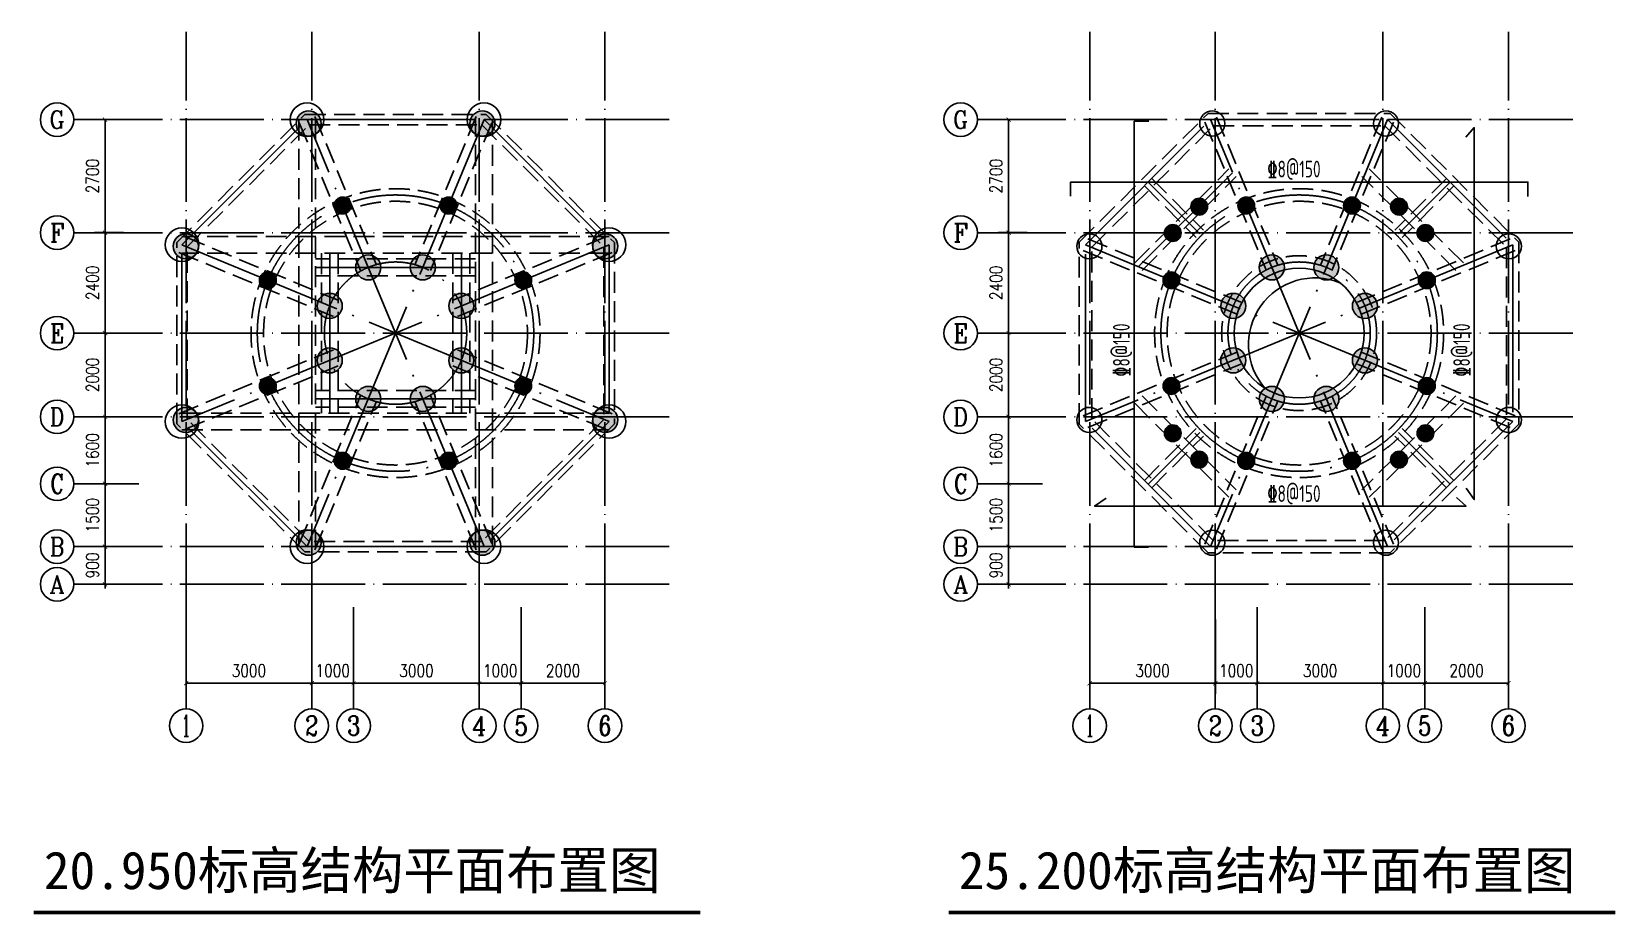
# Model space of a CAD drawing. Header units: millimetres. Extents: x 2998490 to 15040601, y 444546 to 7822218.
# Drawn here: x 14112691 to 14150551, y 7373288 to 7394373 of the extents above; entities that cross this region are included whole.
import ezdxf
from ezdxf.enums import TextEntityAlignment as Align

# ---------------------------------------------------------------- set-up
doc = ezdxf.new("R2010")
doc.units = ezdxf.units.MM
doc.header["$LTSCALE"] = 2000
doc.linetypes.add('DASH', pattern=[0.35, 0.25, -0.1])
doc.linetypes.add('DOTE', pattern=[2.42, 2, -0.2, 0.02, -0.2])
for name, color, linetype in [('3-AXIS_TEXT', 7, 'Continuous'), ('3-ban', 84, 'Continuous'), ('3-ban-rein', 1, 'Continuous'), ('3-column-DOWN', 232, 'Continuous'), ('3-COLUMN-UP', 2, 'Continuous'), ('3-HATCH', 8, 'Continuous'), ('3-liang-s-1', 44, 'Continuous'), ('3-liang-xu', 120, 'DASH'), ('3-装饰线脚', 7, 'Continuous'), ('AXIS', 3, 'Continuous'), ('AXIS_TEXT', 7, 'Continuous'), ('DOTE', 9, 'DOTE')]:
    doc.layers.add(name, color=color, linetype=linetype)
doc.styles.add('_TCH_AXIS', font='COMPLEX', dxfattribs={"bigfont": 'GBCBIG'})
doc.styles.add('COMPLEX', font='COMPLEX')
doc.styles.add('DIM_FONT', font='SIMPLEX', dxfattribs={"width": 0.8, "bigfont": 'HZTXT'})
doc.styles.add('TSSD_Rein', font='Tssdeng.shx', dxfattribs={"width": 0.7, "bigfont": 'hztxt.shx'})
doc.styles.add('宋体', font='NSimSun-18030.ttf')
doc.dimstyles.new('DIMN100', dxfattribs={"dimtxt": 300, "dimasz": 100, "dimexe": 250, "dimexo": 300, "dimgap": 150, "dimtad": 1, "dimdec": 0, "dimzin": 0, "dimdsep": 46, "dimtxsty": 'DIM_FONT', "dimblk": 'ARCHTICK', "dimcen": 0.09, "dimclrt": 7, "dimazin": 2, "dimtfac": 1, "dimtdec": 0, "dimtix": 1, "dimtmove": 2, "dimatfit": 3, "dimldrblk": 'ARCHTICK', "dimfxl": 0, "dimtolj": 1, "dimtzin": 0, "dimarcsym": 0})

msp = doc.modelspace()

# ---------------------------------------------------------------- texts
at = {"layer": '3-ban', "style": 'TSSD_Rein', "width": 0.7}
for rotation, p in [(359.99419, (14142197.6, 7390891.6, -5065)), (89.99419, (14138908.8, 7386132.8, -5065)), (89.99419, (14147033.4, 7386132.8, -5065)), (359.99419, (14142197.6, 7383138.5, -5065))]:
    msp.add_text('%%1328@150', height=400, rotation=rotation, dxfattribs=at).set_placement(p)
at = {"layer": '3-ban', "style": '宋体'}
for s, p in [('20.950标高结构平面布置图', (14112982.7, 7373889.2)), ('25.200标高结构平面布置图', (14134828.7, 7373889.2))]:
    msp.add_text(s, height=900, dxfattribs=at).set_placement(p)

# ---------------------------------------------------------------- blocks, each defined once
blk = doc.blocks.new('_ArchTick')
at = {"color": 0, "linetype": 'ByBlock', "const_width": 0.15}
blk.add_lwpolyline([(-0.5, -0.5), (0.5, 0.5)], dxfattribs=at)
blk = doc.blocks.new('*D740')
at = {"layer": 'AXIS', "color": 0, "lineweight": -2}
for p, q in [((14114884, 7382072), (14114192, 7382072)), ((14114442, 7382072), (14114442, 7382172)), ((14114442, 7381172), (14114442, 7382072)), ((14114884, 7381172), (14114192, 7381172)), ((14114442, 7381172), (14114442, 7381072))]:
    blk.add_line(p, q, dxfattribs=at)
at = {"layer": 'Defpoints', "color": 0}
for p in [(14114442, 7382072), (14115184, 7382072), (14115184, 7381172)]:
    blk.add_point(p, dxfattribs=at)
at = {"layer": 'AXIS', "color": 0, "lineweight": -2, "xscale": 100, "yscale": 100, "zscale": 100}
for p, rotation in [((14114442, 7382072), 270), ((14114442, 7381172), 90)]:
    blk.add_blockref('_ArchTick', p, dxfattribs=dict(at, rotation=rotation))
at = {"layer": 'AXIS', "color": 7, "insert": (14114142, 7381622), "char_height": 300, "attachment_point": 5, "rotation": 90, "style": 'DIM_FONT'}
blk.add_mtext('\\A1;900', dxfattribs=at)
blk = doc.blocks.new('*D741')
at = {"layer": 'AXIS', "color": 0, "lineweight": -2}
for p, q in [((14114884, 7383572), (14114192, 7383572)), ((14114442, 7382072), (14114442, 7383572)), ((14114884, 7382072), (14114192, 7382072))]:
    blk.add_line(p, q, dxfattribs=at)
at = {"layer": 'Defpoints', "color": 0}
for p in [(14114442, 7383572), (14115184, 7383572), (14115184, 7382072)]:
    blk.add_point(p, dxfattribs=at)
at = {"layer": 'AXIS', "color": 0, "lineweight": -2, "xscale": 100, "yscale": 100, "zscale": 100}
for p, rotation in [((14114442, 7383572), 90), ((14114442, 7382072), 270)]:
    blk.add_blockref('_ArchTick', p, dxfattribs=dict(at, rotation=rotation))
at = {"layer": 'AXIS', "color": 7, "insert": (14114142, 7382822), "char_height": 300, "attachment_point": 5, "rotation": 90, "style": 'DIM_FONT'}
blk.add_mtext('\\A1;1500', dxfattribs=at)
blk = doc.blocks.new('*D742')
at = {"layer": 'AXIS', "color": 0, "lineweight": -2}
for p, q in [((14114884, 7385172), (14114192, 7385172)), ((14114442, 7383572), (14114442, 7385172)), ((14114884, 7383572), (14114192, 7383572))]:
    blk.add_line(p, q, dxfattribs=at)
at = {"layer": 'Defpoints', "color": 0}
for p in [(14114442, 7385172), (14115184, 7385172), (14115184, 7383572)]:
    blk.add_point(p, dxfattribs=at)
at = {"layer": 'AXIS', "color": 0, "lineweight": -2, "xscale": 100, "yscale": 100, "zscale": 100}
for p, rotation in [((14114442, 7385172), 90), ((14114442, 7383572), 270)]:
    blk.add_blockref('_ArchTick', p, dxfattribs=dict(at, rotation=rotation))
at = {"layer": 'AXIS', "color": 7, "insert": (14114142, 7384372), "char_height": 300, "attachment_point": 5, "rotation": 90, "style": 'DIM_FONT'}
blk.add_mtext('\\A1;1600', dxfattribs=at)
blk = doc.blocks.new('*D743')
at = {"layer": 'AXIS', "color": 0, "lineweight": -2}
for p, q in [((14114884, 7387172), (14114192, 7387172)), ((14114442, 7385172), (14114442, 7387172)), ((14114884, 7385172), (14114192, 7385172))]:
    blk.add_line(p, q, dxfattribs=at)
at = {"layer": 'Defpoints', "color": 0}
for p in [(14114442, 7387172), (14115184, 7387172), (14115184, 7385172)]:
    blk.add_point(p, dxfattribs=at)
at = {"layer": 'AXIS', "color": 0, "lineweight": -2, "xscale": 100, "yscale": 100, "zscale": 100}
for p, rotation in [((14114442, 7387172), 90), ((14114442, 7385172), 270)]:
    blk.add_blockref('_ArchTick', p, dxfattribs=dict(at, rotation=rotation))
at = {"layer": 'AXIS', "color": 7, "insert": (14114142, 7386172), "char_height": 300, "attachment_point": 5, "rotation": 90, "style": 'DIM_FONT'}
blk.add_mtext('\\A1;2000', dxfattribs=at)
blk = doc.blocks.new('*D744')
at = {"layer": 'AXIS', "color": 0, "lineweight": -2}
for p, q in [((14114884, 7389572), (14114192, 7389572)), ((14114442, 7387172), (14114442, 7389572)), ((14114884, 7387172), (14114192, 7387172))]:
    blk.add_line(p, q, dxfattribs=at)
at = {"layer": 'Defpoints', "color": 0}
for p in [(14114442, 7389572), (14115184, 7389572), (14115184, 7387172)]:
    blk.add_point(p, dxfattribs=at)
at = {"layer": 'AXIS', "color": 0, "lineweight": -2, "xscale": 100, "yscale": 100, "zscale": 100}
for p, rotation in [((14114442, 7389572), 90), ((14114442, 7387172), 270)]:
    blk.add_blockref('_ArchTick', p, dxfattribs=dict(at, rotation=rotation))
at = {"layer": 'AXIS', "color": 7, "insert": (14114142, 7388372), "char_height": 300, "attachment_point": 5, "rotation": 90, "style": 'DIM_FONT'}
blk.add_mtext('\\A1;2400', dxfattribs=at)
blk = doc.blocks.new('*D745')
at = {"layer": 'AXIS', "color": 0, "lineweight": -2}
for p, q in [((14114884, 7392272), (14114192, 7392272)), ((14114442, 7389572), (14114442, 7392272)), ((14114884, 7389572), (14114192, 7389572))]:
    blk.add_line(p, q, dxfattribs=at)
at = {"layer": 'Defpoints', "color": 0}
for p in [(14114442, 7392272), (14115184, 7392272), (14115184, 7389572)]:
    blk.add_point(p, dxfattribs=at)
at = {"layer": 'AXIS', "color": 0, "lineweight": -2, "xscale": 100, "yscale": 100, "zscale": 100}
for p, rotation in [((14114442, 7392272), 90), ((14114442, 7389572), 270)]:
    blk.add_blockref('_ArchTick', p, dxfattribs=dict(at, rotation=rotation))
at = {"layer": 'AXIS', "color": 7, "insert": (14114142, 7390922), "char_height": 300, "attachment_point": 5, "rotation": 90, "style": 'DIM_FONT'}
blk.add_mtext('\\A1;2700', dxfattribs=at)
blk = doc.blocks.new('*D746')
at = {"layer": 'AXIS', "color": 0, "lineweight": -2}
for p, q in [((14116378, 7380327), (14116378, 7378558)), ((14119378, 7380327), (14119378, 7378558)), ((14116378, 7378808), (14119378, 7378808))]:
    blk.add_line(p, q, dxfattribs=at)
at = {"layer": 'Defpoints', "color": 0}
for p in [(14116378, 7380627), (14119378, 7380627), (14119378, 7378808)]:
    blk.add_point(p, dxfattribs=at)
at = {"layer": 'AXIS', "color": 0, "lineweight": -2, "xscale": 100, "yscale": 100, "zscale": 100, "rotation": 180}
blk.add_blockref('_ArchTick', (14116378, 7378808), dxfattribs=at)
at = {"layer": 'AXIS', "color": 0, "lineweight": -2, "xscale": 100, "yscale": 100, "zscale": 100}
blk.add_blockref('_ArchTick', (14119378, 7378808), dxfattribs=at)
at = {"layer": 'AXIS', "color": 7, "insert": (14117878, 7379108), "char_height": 300, "attachment_point": 5, "style": 'DIM_FONT'}
blk.add_mtext('\\A1;3000', dxfattribs=at)
blk = doc.blocks.new('*D747')
at = {"layer": 'AXIS', "color": 0, "lineweight": -2}
for p, q in [((14119378, 7380327), (14119378, 7378558)), ((14120378, 7380327), (14120378, 7378558)), ((14119378, 7378808), (14119278, 7378808)), ((14119378, 7378808), (14120378, 7378808)), ((14120378, 7378808), (14120478, 7378808))]:
    blk.add_line(p, q, dxfattribs=at)
at = {"layer": 'Defpoints', "color": 0}
for p in [(14119378, 7380627), (14120378, 7380627), (14120378, 7378808)]:
    blk.add_point(p, dxfattribs=at)
at = {"layer": 'AXIS', "color": 0, "lineweight": -2, "xscale": 100, "yscale": 100, "zscale": 100}
blk.add_blockref('_ArchTick', (14119378, 7378808), dxfattribs=at)
at = {"layer": 'AXIS', "color": 0, "lineweight": -2, "xscale": 100, "yscale": 100, "zscale": 100, "rotation": 180}
blk.add_blockref('_ArchTick', (14120378, 7378808), dxfattribs=at)
at = {"layer": 'AXIS', "color": 7, "insert": (14119878, 7379108), "char_height": 300, "attachment_point": 5, "style": 'DIM_FONT'}
blk.add_mtext('\\A1;1000', dxfattribs=at)
blk = doc.blocks.new('*D748')
at = {"layer": 'AXIS', "color": 0, "lineweight": -2}
for p, q in [((14120378, 7380327), (14120378, 7378558)), ((14123378, 7380327), (14123378, 7378558)), ((14120378, 7378808), (14123378, 7378808))]:
    blk.add_line(p, q, dxfattribs=at)
at = {"layer": 'Defpoints', "color": 0}
for p in [(14120378, 7380627), (14123378, 7380627), (14123378, 7378808)]:
    blk.add_point(p, dxfattribs=at)
at = {"layer": 'AXIS', "color": 0, "lineweight": -2, "xscale": 100, "yscale": 100, "zscale": 100, "rotation": 180}
blk.add_blockref('_ArchTick', (14120378, 7378808), dxfattribs=at)
at = {"layer": 'AXIS', "color": 0, "lineweight": -2, "xscale": 100, "yscale": 100, "zscale": 100}
blk.add_blockref('_ArchTick', (14123378, 7378808), dxfattribs=at)
at = {"layer": 'AXIS', "color": 7, "insert": (14121878, 7379108), "char_height": 300, "attachment_point": 5, "style": 'DIM_FONT'}
blk.add_mtext('\\A1;3000', dxfattribs=at)
blk = doc.blocks.new('*D749')
at = {"layer": 'AXIS', "color": 0, "lineweight": -2}
for p, q in [((14123378, 7380327), (14123378, 7378558)), ((14124378, 7380327), (14124378, 7378558)), ((14123378, 7378808), (14123278, 7378808)), ((14123378, 7378808), (14124378, 7378808)), ((14124378, 7378808), (14124478, 7378808))]:
    blk.add_line(p, q, dxfattribs=at)
at = {"layer": 'Defpoints', "color": 0}
for p in [(14123378, 7380627), (14124378, 7380627), (14124378, 7378808)]:
    blk.add_point(p, dxfattribs=at)
at = {"layer": 'AXIS', "color": 0, "lineweight": -2, "xscale": 100, "yscale": 100, "zscale": 100}
blk.add_blockref('_ArchTick', (14123378, 7378808), dxfattribs=at)
at = {"layer": 'AXIS', "color": 0, "lineweight": -2, "xscale": 100, "yscale": 100, "zscale": 100, "rotation": 180}
blk.add_blockref('_ArchTick', (14124378, 7378808), dxfattribs=at)
at = {"layer": 'AXIS', "color": 7, "insert": (14123878, 7379108), "char_height": 300, "attachment_point": 5, "style": 'DIM_FONT'}
blk.add_mtext('\\A1;1000', dxfattribs=at)
blk = doc.blocks.new('*D750')
at = {"layer": 'AXIS', "color": 0, "lineweight": -2}
for p, q in [((14124378, 7380327), (14124378, 7378558)), ((14126378, 7380327), (14126378, 7378558)), ((14124378, 7378808), (14126378, 7378808))]:
    blk.add_line(p, q, dxfattribs=at)
at = {"layer": 'Defpoints', "color": 0}
for p in [(14124378, 7380627), (14126378, 7380627), (14126378, 7378808)]:
    blk.add_point(p, dxfattribs=at)
at = {"layer": 'AXIS', "color": 0, "lineweight": -2, "xscale": 100, "yscale": 100, "zscale": 100, "rotation": 180}
blk.add_blockref('_ArchTick', (14124378, 7378808), dxfattribs=at)
at = {"layer": 'AXIS', "color": 0, "lineweight": -2, "xscale": 100, "yscale": 100, "zscale": 100}
blk.add_blockref('_ArchTick', (14126378, 7378808), dxfattribs=at)
at = {"layer": 'AXIS', "color": 7, "insert": (14125378, 7379108), "char_height": 300, "attachment_point": 5, "style": 'DIM_FONT'}
blk.add_mtext('\\A1;2000', dxfattribs=at)
blk = doc.blocks.new('_AXISO')
blk.add_circle((0, 0), 0.5)
at = {"layer": '3-AXIS_TEXT', "style": 'COMPLEX', "width": 1.041667}
blk.add_attdef('A', text='', height=0.56, dxfattribs=at).set_placement((-0.25, -0.28), (0.25, -0.28), align=Align.FIT)
blk = doc.blocks.new('*D751')
at = {"layer": 'AXIS', "color": 0, "lineweight": -2}
for p, q in [((14136459, 7382072), (14135767, 7382072)), ((14136017, 7382072), (14136017, 7382172)), ((14136017, 7381172), (14136017, 7382072)), ((14136459, 7381172), (14135767, 7381172)), ((14136017, 7381172), (14136017, 7381072))]:
    blk.add_line(p, q, dxfattribs=at)
at = {"layer": 'Defpoints', "color": 0}
for p in [(14136017, 7382072), (14136759, 7382072), (14136759, 7381172)]:
    blk.add_point(p, dxfattribs=at)
at = {"layer": 'AXIS', "color": 0, "lineweight": -2, "xscale": 100, "yscale": 100, "zscale": 100}
for p, rotation in [((14136017, 7382072), 270), ((14136017, 7381172), 90)]:
    blk.add_blockref('_ArchTick', p, dxfattribs=dict(at, rotation=rotation))
at = {"layer": 'AXIS', "color": 7, "insert": (14135717, 7381622), "char_height": 300, "attachment_point": 5, "rotation": 90, "style": 'DIM_FONT'}
blk.add_mtext('\\A1;900', dxfattribs=at)
blk = doc.blocks.new('*D752')
at = {"layer": 'AXIS', "color": 0, "lineweight": -2}
for p, q in [((14136459, 7383572), (14135767, 7383572)), ((14136017, 7382072), (14136017, 7383572)), ((14136459, 7382072), (14135767, 7382072))]:
    blk.add_line(p, q, dxfattribs=at)
at = {"layer": 'Defpoints', "color": 0}
for p in [(14136017, 7383572), (14136759, 7383572), (14136759, 7382072)]:
    blk.add_point(p, dxfattribs=at)
at = {"layer": 'AXIS', "color": 0, "lineweight": -2, "xscale": 100, "yscale": 100, "zscale": 100}
for p, rotation in [((14136017, 7383572), 90), ((14136017, 7382072), 270)]:
    blk.add_blockref('_ArchTick', p, dxfattribs=dict(at, rotation=rotation))
at = {"layer": 'AXIS', "color": 7, "insert": (14135717, 7382822), "char_height": 300, "attachment_point": 5, "rotation": 90, "style": 'DIM_FONT'}
blk.add_mtext('\\A1;1500', dxfattribs=at)
blk = doc.blocks.new('*D753')
at = {"layer": 'AXIS', "color": 0, "lineweight": -2}
for p, q in [((14136459, 7385172), (14135767, 7385172)), ((14136017, 7383572), (14136017, 7385172)), ((14136459, 7383572), (14135767, 7383572))]:
    blk.add_line(p, q, dxfattribs=at)
at = {"layer": 'Defpoints', "color": 0}
for p in [(14136017, 7385172), (14136759, 7385172), (14136759, 7383572)]:
    blk.add_point(p, dxfattribs=at)
at = {"layer": 'AXIS', "color": 0, "lineweight": -2, "xscale": 100, "yscale": 100, "zscale": 100}
for p, rotation in [((14136017, 7385172), 90), ((14136017, 7383572), 270)]:
    blk.add_blockref('_ArchTick', p, dxfattribs=dict(at, rotation=rotation))
at = {"layer": 'AXIS', "color": 7, "insert": (14135717, 7384372), "char_height": 300, "attachment_point": 5, "rotation": 90, "style": 'DIM_FONT'}
blk.add_mtext('\\A1;1600', dxfattribs=at)
blk = doc.blocks.new('*D754')
at = {"layer": 'AXIS', "color": 0, "lineweight": -2}
for p, q in [((14136459, 7387172), (14135767, 7387172)), ((14136017, 7385172), (14136017, 7387172)), ((14136459, 7385172), (14135767, 7385172))]:
    blk.add_line(p, q, dxfattribs=at)
at = {"layer": 'Defpoints', "color": 0}
for p in [(14136017, 7387172), (14136759, 7387172), (14136759, 7385172)]:
    blk.add_point(p, dxfattribs=at)
at = {"layer": 'AXIS', "color": 0, "lineweight": -2, "xscale": 100, "yscale": 100, "zscale": 100}
for p, rotation in [((14136017, 7387172), 90), ((14136017, 7385172), 270)]:
    blk.add_blockref('_ArchTick', p, dxfattribs=dict(at, rotation=rotation))
at = {"layer": 'AXIS', "color": 7, "insert": (14135717, 7386172), "char_height": 300, "attachment_point": 5, "rotation": 90, "style": 'DIM_FONT'}
blk.add_mtext('\\A1;2000', dxfattribs=at)
blk = doc.blocks.new('*D755')
at = {"layer": 'AXIS', "color": 0, "lineweight": -2}
for p, q in [((14136459, 7389572), (14135767, 7389572)), ((14136017, 7387172), (14136017, 7389572)), ((14136459, 7387172), (14135767, 7387172))]:
    blk.add_line(p, q, dxfattribs=at)
at = {"layer": 'Defpoints', "color": 0}
for p in [(14136017, 7389572), (14136759, 7389572), (14136759, 7387172)]:
    blk.add_point(p, dxfattribs=at)
at = {"layer": 'AXIS', "color": 0, "lineweight": -2, "xscale": 100, "yscale": 100, "zscale": 100}
for p, rotation in [((14136017, 7389572), 90), ((14136017, 7387172), 270)]:
    blk.add_blockref('_ArchTick', p, dxfattribs=dict(at, rotation=rotation))
at = {"layer": 'AXIS', "color": 7, "insert": (14135717, 7388372), "char_height": 300, "attachment_point": 5, "rotation": 90, "style": 'DIM_FONT'}
blk.add_mtext('\\A1;2400', dxfattribs=at)
blk = doc.blocks.new('*D756')
at = {"layer": 'AXIS', "color": 0, "lineweight": -2}
for p, q in [((14136459, 7392272), (14135767, 7392272)), ((14136017, 7389572), (14136017, 7392272)), ((14136459, 7389572), (14135767, 7389572))]:
    blk.add_line(p, q, dxfattribs=at)
at = {"layer": 'Defpoints', "color": 0}
for p in [(14136017, 7392272), (14136759, 7392272), (14136759, 7389572)]:
    blk.add_point(p, dxfattribs=at)
at = {"layer": 'AXIS', "color": 0, "lineweight": -2, "xscale": 100, "yscale": 100, "zscale": 100}
for p, rotation in [((14136017, 7392272), 90), ((14136017, 7389572), 270)]:
    blk.add_blockref('_ArchTick', p, dxfattribs=dict(at, rotation=rotation))
at = {"layer": 'AXIS', "color": 7, "insert": (14135717, 7390922), "char_height": 300, "attachment_point": 5, "rotation": 90, "style": 'DIM_FONT'}
blk.add_mtext('\\A1;2700', dxfattribs=at)
blk = doc.blocks.new('*D757')
at = {"layer": 'AXIS', "color": 0, "lineweight": -2}
for p, q in [((14137953, 7380327), (14137953, 7378558)), ((14140953, 7380327), (14140953, 7378558)), ((14137953, 7378808), (14140953, 7378808))]:
    blk.add_line(p, q, dxfattribs=at)
at = {"layer": 'Defpoints', "color": 0}
for p in [(14137953, 7380627), (14140953, 7380627), (14140953, 7378808)]:
    blk.add_point(p, dxfattribs=at)
at = {"layer": 'AXIS', "color": 0, "lineweight": -2, "xscale": 100, "yscale": 100, "zscale": 100, "rotation": 180}
blk.add_blockref('_ArchTick', (14137953, 7378808), dxfattribs=at)
at = {"layer": 'AXIS', "color": 0, "lineweight": -2, "xscale": 100, "yscale": 100, "zscale": 100}
blk.add_blockref('_ArchTick', (14140953, 7378808), dxfattribs=at)
at = {"layer": 'AXIS', "color": 7, "insert": (14139453, 7379108), "char_height": 300, "attachment_point": 5, "style": 'DIM_FONT'}
blk.add_mtext('\\A1;3000', dxfattribs=at)
blk = doc.blocks.new('*D758')
at = {"layer": 'AXIS', "color": 0, "lineweight": -2}
for p, q in [((14140953, 7380327), (14140953, 7378558)), ((14141953, 7380327), (14141953, 7378558)), ((14140953, 7378808), (14140853, 7378808)), ((14140953, 7378808), (14141953, 7378808)), ((14141953, 7378808), (14142053, 7378808))]:
    blk.add_line(p, q, dxfattribs=at)
at = {"layer": 'Defpoints', "color": 0}
for p in [(14140953, 7380627), (14141953, 7380627), (14141953, 7378808)]:
    blk.add_point(p, dxfattribs=at)
at = {"layer": 'AXIS', "color": 0, "lineweight": -2, "xscale": 100, "yscale": 100, "zscale": 100}
blk.add_blockref('_ArchTick', (14140953, 7378808), dxfattribs=at)
at = {"layer": 'AXIS', "color": 0, "lineweight": -2, "xscale": 100, "yscale": 100, "zscale": 100, "rotation": 180}
blk.add_blockref('_ArchTick', (14141953, 7378808), dxfattribs=at)
at = {"layer": 'AXIS', "color": 7, "insert": (14141453, 7379108), "char_height": 300, "attachment_point": 5, "style": 'DIM_FONT'}
blk.add_mtext('\\A1;1000', dxfattribs=at)
blk = doc.blocks.new('*D759')
at = {"layer": 'AXIS', "color": 0, "lineweight": -2}
for p, q in [((14141953, 7380327), (14141953, 7378558)), ((14144954, 7380327), (14144954, 7378558)), ((14141953, 7378808), (14144954, 7378808))]:
    blk.add_line(p, q, dxfattribs=at)
at = {"layer": 'Defpoints', "color": 0}
for p in [(14141953, 7380627), (14144954, 7380627), (14144954, 7378808)]:
    blk.add_point(p, dxfattribs=at)
at = {"layer": 'AXIS', "color": 0, "lineweight": -2, "xscale": 100, "yscale": 100, "zscale": 100, "rotation": 180}
blk.add_blockref('_ArchTick', (14141953, 7378808), dxfattribs=at)
at = {"layer": 'AXIS', "color": 0, "lineweight": -2, "xscale": 100, "yscale": 100, "zscale": 100}
blk.add_blockref('_ArchTick', (14144954, 7378808), dxfattribs=at)
at = {"layer": 'AXIS', "color": 7, "insert": (14143454, 7379108), "char_height": 300, "attachment_point": 5, "style": 'DIM_FONT'}
blk.add_mtext('\\A1;3000', dxfattribs=at)
blk = doc.blocks.new('*D760')
at = {"layer": 'AXIS', "color": 0, "lineweight": -2}
for p, q in [((14144954, 7380327), (14144954, 7378558)), ((14145953, 7380327), (14145953, 7378558)), ((14144954, 7378808), (14144854, 7378808)), ((14144954, 7378808), (14145953, 7378808)), ((14145953, 7378808), (14146053, 7378808))]:
    blk.add_line(p, q, dxfattribs=at)
at = {"layer": 'Defpoints', "color": 0}
for p in [(14144954, 7380627), (14145953, 7380627), (14145953, 7378808)]:
    blk.add_point(p, dxfattribs=at)
at = {"layer": 'AXIS', "color": 0, "lineweight": -2, "xscale": 100, "yscale": 100, "zscale": 100}
blk.add_blockref('_ArchTick', (14144954, 7378808), dxfattribs=at)
at = {"layer": 'AXIS', "color": 0, "lineweight": -2, "xscale": 100, "yscale": 100, "zscale": 100, "rotation": 180}
blk.add_blockref('_ArchTick', (14145953, 7378808), dxfattribs=at)
at = {"layer": 'AXIS', "color": 7, "insert": (14145454, 7379108), "char_height": 300, "attachment_point": 5, "style": 'DIM_FONT'}
blk.add_mtext('\\A1;1000', dxfattribs=at)
blk = doc.blocks.new('*D761')
at = {"layer": 'AXIS', "color": 0, "lineweight": -2}
for p, q in [((14145953, 7380327), (14145953, 7378558)), ((14147953, 7380327), (14147953, 7378558)), ((14145953, 7378808), (14147953, 7378808))]:
    blk.add_line(p, q, dxfattribs=at)
at = {"layer": 'Defpoints', "color": 0}
for p in [(14145953, 7380627), (14147953, 7380627), (14147953, 7378808)]:
    blk.add_point(p, dxfattribs=at)
at = {"layer": 'AXIS', "color": 0, "lineweight": -2, "xscale": 100, "yscale": 100, "zscale": 100, "rotation": 180}
blk.add_blockref('_ArchTick', (14145953, 7378808), dxfattribs=at)
at = {"layer": 'AXIS', "color": 0, "lineweight": -2, "xscale": 100, "yscale": 100, "zscale": 100}
blk.add_blockref('_ArchTick', (14147953, 7378808), dxfattribs=at)
at = {"layer": 'AXIS', "color": 7, "insert": (14146953, 7379108), "char_height": 300, "attachment_point": 5, "style": 'DIM_FONT'}
blk.add_mtext('\\A1;2000', dxfattribs=at)

# ---------------------------------------------------------------- dimensions: what is measured, and where the dimension line sits
at = {"layer": 'AXIS'}
for p1, p2, distance, picture, middle in [((14115183.5, 7389571.7), (14115183.5, 7392271.7), 741.9, '*D745', (14114141.6, 7390921.7)), ((14136758.8, 7389571.7), (14136758.8, 7392271.7), 741.9, '*D756', (14135716.9, 7390921.7)), ((14115183.5, 7387171.7), (14115183.5, 7389571.7), 741.9, '*D744', (14114141.6, 7388371.7)), ((14136758.8, 7387171.7), (14136758.8, 7389571.7), 741.9, '*D755', (14135716.9, 7388371.7)), ((14115183.5, 7385171.7), (14115183.5, 7387171.7), 741.9, '*D743', (14114141.6, 7386171.7)), ((14136758.8, 7385171.7), (14136758.8, 7387171.7), 741.9, '*D754', (14135716.9, 7386171.7)), ((14115183.5, 7383571.7), (14115183.5, 7385171.7), 741.9, '*D742', (14114141.6, 7384371.7)), ((14136758.8, 7383571.7), (14136758.8, 7385171.7), 741.9, '*D753', (14135716.9, 7384371.7)), ((14115183.5, 7382071.7), (14115183.5, 7383571.7), 741.9, '*D741', (14114141.6, 7382821.7)), ((14136758.8, 7382071.7), (14136758.8, 7383571.7), 741.9, '*D752', (14135716.9, 7382821.7)), ((14115183.5, 7381171.7), (14115183.5, 7382071.7), 741.9, '*D740', (14114141.6, 7381621.7)), ((14136758.8, 7381171.7), (14136758.8, 7382071.7), 741.9, '*D751', (14135716.9, 7381621.7)), ((14116378, 7380627.1), (14119377.6, 7380627.1), -1819.6, '*D746', (14117877.8, 7379107.5)), ((14119377.6, 7380627.1), (14120378, 7380627.1), -1819.6, '*D747', (14119877.8, 7379107.5)), ((14120378.0259, 7380627.0813), (14123378.4727, 7380627.0813), -1819.5751, '*D748', (14121878.2493, 7379107.5062)), ((14123378.4727, 7380627.0813), (14124378.0259, 7380627.0813), -1819.5751, '*D749', (14123878.2493, 7379107.5062)), ((14124378, 7380627.1), (14126378, 7380627.1), -1819.6, '*D750', (14125378, 7379107.5)), ((14137953.3, 7380627.1), (14140952.9, 7380627.1), -1819.6, '*D757', (14139453.1, 7379107.5)), ((14140952.9, 7380627.1), (14141953.3, 7380627.1), -1819.6, '*D758', (14141453.1, 7379107.5)), ((14141953.3176, 7380627.0813), (14144953.7643, 7380627.0813), -1819.5751, '*D759', (14143453.541, 7379107.5062)), ((14144953.7643, 7380627.0813), (14145953.3176, 7380627.0813), -1819.5751, '*D760', (14145453.541, 7379107.5062)), ((14145953.3, 7380627.1), (14147953.3, 7380627.1), -1819.6, '*D761', (14146953.3, 7379107.5))]:
    dim = msp.add_aligned_dim(p1=p1, p2=p2, distance=distance, dimstyle='DIMN100', dxfattribs=at)
    dim.commit()
    dim.dimension.update_dxf_attribs({"geometry": picture, "text_midpoint": middle})

# ---------------------------------------------------------------- hatches: boundary and pattern name
at = {"layer": '3-HATCH'}
h = msp.add_hatch(color=256, dxfattribs=at)
edge = h.paths.add_edge_path()
edge.add_arc((14119304, 7392179.3), 300, 0, 360)
h = msp.add_hatch(color=256, dxfattribs=at)
edge = h.paths.add_edge_path()
edge.add_arc((14123452.5, 7392179.3), 300, 0, 360)
h = msp.add_hatch(color=256, dxfattribs=at)
edge = h.paths.add_edge_path()
edge.add_arc((14120115.4, 7390220.5), 200, 0, 360)
h = msp.add_hatch(color=256, dxfattribs=at)
edge = h.paths.add_edge_path()
edge.add_arc((14122640.9, 7390220.6), 200, 0, 360)
h = msp.add_hatch(color=256, dxfattribs=at)
edge = h.paths.add_edge_path()
edge.add_arc((14140568, 7390193.6), 200, 0, 360)
h = msp.add_hatch(color=256, dxfattribs=at)
edge = h.paths.add_edge_path()
edge.add_arc((14141690.7, 7390220.5), 200, 0, 360)
h = msp.add_hatch(color=256, dxfattribs=at)
edge = h.paths.add_edge_path()
edge.add_arc((14144216.2, 7390220.6), 200, 0, 360)
h = msp.add_hatch(color=256, dxfattribs=at)
edge = h.paths.add_edge_path()
edge.add_arc((14145339, 7390193.6), 200, 0, 360)
h = msp.add_hatch(color=256, dxfattribs=at)
edge = h.paths.add_edge_path()
edge.add_arc((14116370.6, 7389245.9), 300, 0, 360)
h = msp.add_hatch(color=256, dxfattribs=at)
edge = h.paths.add_edge_path()
edge.add_arc((14126385.9, 7389245.9), 300, 0, 360)
h = msp.add_hatch(color=256, dxfattribs=at)
edge = h.paths.add_edge_path()
edge.add_arc((14139937, 7389564), 200, 0, 360)
h = msp.add_hatch(color=256, dxfattribs=at)
edge = h.paths.add_edge_path()
edge.add_arc((14145970.1, 7389564), 200, 0, 360)
h = msp.add_hatch(color=256, dxfattribs=at)
edge = h.paths.add_edge_path()
edge.add_arc((14120727.9, 7388741.8), 300, 0, 360)
h = msp.add_hatch(color=256, dxfattribs=at)
edge = h.paths.add_edge_path()
edge.add_arc((14122028.6, 7388741.9), 300, 0, 360)
h = msp.add_hatch(color=256, dxfattribs=at)
edge = h.paths.add_edge_path()
edge.add_arc((14142303.2, 7388741.8), 300, 0, 360)
h = msp.add_hatch(color=256, dxfattribs=at)
edge = h.paths.add_edge_path()
edge.add_arc((14143603.9, 7388741.9), 300, 0, 360)
h = msp.add_hatch(color=256, dxfattribs=at)
edge = h.paths.add_edge_path()
edge.add_arc((14118328.6, 7388433.8), 200, 0, 360)
h = msp.add_hatch(color=256, dxfattribs=at)
edge = h.paths.add_edge_path()
edge.add_arc((14124426.9, 7388435), 200, 0, 360)
h = msp.add_hatch(color=256, dxfattribs=at)
edge = h.paths.add_edge_path()
edge.add_arc((14139903.9, 7388433.8), 200, 0, 360)
h = msp.add_hatch(color=256, dxfattribs=at)
edge = h.paths.add_edge_path()
edge.add_arc((14146002.2, 7388435), 200, 0, 360)
h = msp.add_hatch(color=256, dxfattribs=at)
edge = h.paths.add_edge_path()
edge.add_arc((14119807, 7387822.6), 300, 0, 360)
h = msp.add_hatch(color=256, dxfattribs=at)
edge = h.paths.add_edge_path()
edge.add_arc((14122949.2, 7387821.6), 300, 0, 360)
h = msp.add_hatch(color=256, dxfattribs=at)
edge = h.paths.add_edge_path()
edge.add_arc((14141382.3, 7387822.6), 300, 0, 360)
h = msp.add_hatch(color=256, dxfattribs=at)
edge = h.paths.add_edge_path()
edge.add_arc((14144524.5, 7387821.6), 300, 0, 360)
h = msp.add_hatch(color=256, dxfattribs=at)
edge = h.paths.add_edge_path()
edge.add_arc((14119806.8, 7386520.3), 300, 0, 360)
h = msp.add_hatch(color=256, dxfattribs=at)
edge = h.paths.add_edge_path()
edge.add_arc((14122949.4, 7386519.9), 300, 0, 360)
h = msp.add_hatch(color=256, dxfattribs=at)
edge = h.paths.add_edge_path()
edge.add_arc((14141382.1, 7386520.3), 300, 0, 360)
h = msp.add_hatch(color=256, dxfattribs=at)
edge = h.paths.add_edge_path()
edge.add_arc((14144524.7, 7386519.9), 300, 0, 360)
h = msp.add_hatch(color=256, dxfattribs=at)
edge = h.paths.add_edge_path()
edge.add_arc((14118328.5, 7385908.6), 200, 0, 360)
h = msp.add_hatch(color=256, dxfattribs=at)
edge = h.paths.add_edge_path()
edge.add_arc((14124427.8, 7385909), 200, 0, 360)
h = msp.add_hatch(color=256, dxfattribs=at)
edge = h.paths.add_edge_path()
edge.add_arc((14139903.8, 7385908.6), 200, 0, 360)
h = msp.add_hatch(color=256, dxfattribs=at)
edge = h.paths.add_edge_path()
edge.add_arc((14146003.1, 7385909), 200, 0, 360)
h = msp.add_hatch(color=256, dxfattribs=at)
edge = h.paths.add_edge_path()
edge.add_arc((14120727.6, 7385599.6), 300, 0, 360)
h = msp.add_hatch(color=256, dxfattribs=at)
edge = h.paths.add_edge_path()
edge.add_arc((14122029.5, 7385599.5), 300, 0, 360)
h = msp.add_hatch(color=256, dxfattribs=at)
edge = h.paths.add_edge_path()
edge.add_arc((14142302.9, 7385599.6), 300, 0, 360)
h = msp.add_hatch(color=256, dxfattribs=at)
edge = h.paths.add_edge_path()
edge.add_arc((14143604.8, 7385599.5), 300, 0, 360)
h = msp.add_hatch(color=256, dxfattribs=at)
edge = h.paths.add_edge_path()
edge.add_arc((14116370.6, 7385097.5), 300, 0, 360)
h = msp.add_hatch(color=256, dxfattribs=at)
edge = h.paths.add_edge_path()
edge.add_arc((14126385.9, 7385097.5), 300, 0, 360)
h = msp.add_hatch(color=256, dxfattribs=at)
edge = h.paths.add_edge_path()
edge.add_arc((14139937, 7384779.5), 200, 0, 360)
h = msp.add_hatch(color=256, dxfattribs=at)
edge = h.paths.add_edge_path()
edge.add_arc((14145970.1, 7384779.5), 200, 0, 360)
h = msp.add_hatch(color=256, dxfattribs=at)
edge = h.paths.add_edge_path()
edge.add_arc((14120114.7, 7384121.8), 200, 0, 360)
h = msp.add_hatch(color=256, dxfattribs=at)
edge = h.paths.add_edge_path()
edge.add_arc((14122641.5, 7384121.8), 200, 0, 360)
h = msp.add_hatch(color=256, dxfattribs=at)
edge = h.paths.add_edge_path()
edge.add_arc((14140568, 7384149.8), 200, 0, 360)
h = msp.add_hatch(color=256, dxfattribs=at)
edge = h.paths.add_edge_path()
edge.add_arc((14141690, 7384121.8), 200, 0, 360)
h = msp.add_hatch(color=256, dxfattribs=at)
edge = h.paths.add_edge_path()
edge.add_arc((14144216.8, 7384121.8), 200, 0, 360)
h = msp.add_hatch(color=256, dxfattribs=at)
edge = h.paths.add_edge_path()
edge.add_arc((14145339, 7384149.8), 200, 0, 360)
h = msp.add_hatch(color=256, dxfattribs=at)
edge = h.paths.add_edge_path()
edge.add_arc((14119304, 7382164.1), 300, 0, 360)
h = msp.add_hatch(color=256, dxfattribs=at)
edge = h.paths.add_edge_path()
edge.add_arc((14123452.5, 7382164.1), 300, 0, 360)

# ---------------------------------------------------------------- linework, layer by layer
at = {"layer": '3-ban', "const_width": 90}
for points in [[(14112736.2, 7373332.5), (14128659.6, 7373332.5)], [(14134582.1, 7373332.5), (14150505.6, 7373332.5)]]:
    msp.add_lwpolyline(points, dxfattribs=at)
at = {"layer": '3-ban-rein'}
for points in [[(14139356.2, 7382059.6), (14139018.2, 7382059.6), (14139018.2, 7392238.6), (14139364.3, 7392238.6)], [(14146939.9, 7383469.2), (14147133.3, 7383195.5), (14147133.3, 7392080.9), (14146930.3, 7391851.5)], [(14137495.5, 7390444.2), (14137495.5, 7390782.2), (14148416.1, 7390782.2), (14148416.1, 7390436.2)], [(14138344.3, 7383232), (14138070.6, 7383038.5), (14146939.8, 7383038.5), (14146710.5, 7383241.6)]]:
    msp.add_lwpolyline(points, dxfattribs=at)
at = {"layer": '3-column-DOWN'}
for centre, radius in [((14119265.8, 7392271.7), 400), ((14123490.7, 7392271.7), 400), ((14140879.3, 7392179.3), 300), ((14145027.8, 7392179.3), 300), ((14116278.2, 7389284.2), 400), ((14126478.2, 7389284.2), 400), ((14137945.9, 7389245.9), 300), ((14147961.2, 7389245.9), 300), ((14116278.2, 7385059.2), 400), ((14126478.2, 7385059.2), 400), ((14137945.9, 7385097.5), 300), ((14147961.2, 7385097.5), 300), ((14119265.8, 7382071.7), 400), ((14123490.7, 7382071.7), 400), ((14140879.3, 7382164.1), 300), ((14145027.8, 7382164.1), 300)]:
    msp.add_circle(centre, radius, dxfattribs=at)
at = {"layer": '3-COLUMN-UP'}
for centre, radius in [((14119304, 7392179.3), 300), ((14123452.5, 7392179.3), 300), ((14120115.4, 7390220.5), 200), ((14122640.9, 7390220.6), 200), ((14141690.7, 7390220.5), 200), ((14144216.2, 7390220.6), 200), ((14116370.6, 7389245.9), 300), ((14126385.9, 7389245.9), 300), ((14120727.9, 7388741.8), 300), ((14122028.6, 7388741.9), 300), ((14142303.2, 7388741.8), 300), ((14143603.9, 7388741.9), 300), ((14118328.6, 7388433.8), 200), ((14124426.9, 7388435), 200), ((14139903.9, 7388433.8), 200), ((14146002.2, 7388435), 200), ((14119807, 7387822.6), 300), ((14122949.2, 7387821.6), 300), ((14141382.3, 7387822.6), 300), ((14144524.5, 7387821.6), 300), ((14119806.8, 7386520.3), 300), ((14122949.4, 7386519.9), 300), ((14141382.1, 7386520.3), 300), ((14144524.7, 7386519.9), 300), ((14118328.5, 7385908.6), 200), ((14124427.8, 7385909), 200), ((14139903.8, 7385908.6), 200), ((14146003.1, 7385909), 200), ((14120727.6, 7385599.6), 300), ((14122029.5, 7385599.5), 300), ((14142302.9, 7385599.6), 300), ((14143604.8, 7385599.5), 300), ((14116370.6, 7385097.5), 300), ((14126385.9, 7385097.5), 300), ((14120114.7, 7384121.8), 200), ((14122641.5, 7384121.8), 200), ((14141690, 7384121.8), 200), ((14144216.8, 7384121.8), 200), ((14119304, 7382164.1), 300), ((14123452.5, 7382164.1), 300)]:
    msp.add_circle(centre, radius, dxfattribs=at)
at = {"layer": '3-liang-s-1'}
msp.add_circle((14142953.5, 7387171.7), 1549.5, dxfattribs=at)
msp.add_arc((14143335, 7386901.6), 1589.5, 68.08888, 221.31457, dxfattribs=at)
at = {"layer": '3-liang-xu'}
for p, q in [((14119065.8, 7392271.7), (14119065.8, 7382071.7)), ((14119081, 7392195.1), (14120542.8, 7388665.2)), ((14119450.6, 7392348.1), (14120912.4, 7388818.3)), ((14119465.8, 7392271.7), (14119465.8, 7382071.7)), ((14123305.9, 7392348.1), (14121844.1, 7388818.3)), ((14123675.5, 7392195.1), (14122213.7, 7388665.2)), ((14123290.7, 7382071.7), (14123290.7, 7392271.7)), ((14123690.7, 7382071.7), (14123690.7, 7392271.7)), ((14140702.5, 7392214.2), (14142164.3, 7388684.4)), ((14140979.7, 7392329), (14142441.5, 7388799.2)), ((14144927.4, 7392329), (14143465.6, 7388799.2)), ((14145204.6, 7392214.2), (14143742.8, 7388684.4)), ((14139031.4, 7388848.1), (14141277.2, 7391093.6)), ((14146875.7, 7388848.1), (14144629.9, 7391093.6)), ((14139208.2, 7388671.3), (14141454, 7390916.8)), ((14139258.3, 7390688.9), (14140493.3, 7389453.8)), ((14139435.1, 7390865.7), (14140670.1, 7389630.6)), ((14146698.9, 7388671.3), (14144453.1, 7390916.8)), ((14146472, 7390865.7), (14145237, 7389630.6)), ((14146648.8, 7390688.9), (14145413.8, 7389453.8)), ((14126478.2, 7389484.2), (14116278.2, 7389484.2)), ((14116354.8, 7389469), (14120007.2, 7387956.1)), ((14126401.7, 7389469), (14122749.3, 7387956.1)), ((14137910.9, 7389422.8), (14141563.3, 7387909.9)), ((14147996.1, 7389422.8), (14144343.8, 7387909.9)), ((14116201.7, 7389099.4), (14120007.2, 7387523.2)), ((14126478.2, 7389084.2), (14116278.2, 7389084.2)), ((14119607.2, 7389084.2), (14119607.2, 7385259.2)), ((14120007.2, 7389084.2), (14120007.2, 7385259.2)), ((14126554.8, 7389099.4), (14122749.3, 7387523.2)), ((14122749.8, 7389084.6), (14122749.8, 7385259.6)), ((14123149.8, 7389084.6), (14123149.8, 7385259.6)), ((14137796.1, 7389145.6), (14141601.6, 7387569.4)), ((14148110.9, 7389145.6), (14144305.5, 7387569.4)), ((14123290.7, 7388943.1), (14119465.8, 7388943.1)), ((14123290.7, 7388543.1), (14119465.8, 7388543.1)), ((14116201.7, 7385244), (14120007.2, 7386820.3)), ((14126554.8, 7385244), (14122749.3, 7386820.3)), ((14137796.1, 7385197.8), (14141601.6, 7386774.1)), ((14148110.9, 7385197.8), (14144305.5, 7386774.1)), ((14116354.8, 7384874.5), (14120007.2, 7386387.3)), ((14126401.7, 7384874.5), (14122749.3, 7386387.3)), ((14137910.9, 7384920.7), (14141563.3, 7386433.5)), ((14147996.1, 7384920.7), (14144343.8, 7386433.5)), ((14119081, 7382148.3), (14120542.8, 7385678.2)), ((14123290.4, 7385800.7), (14119465.5, 7385800.7)), ((14123675.5, 7382148.3), (14122213.7, 7385678.2)), ((14139208.2, 7385672.1), (14141454, 7383426.6)), ((14140702.5, 7382129.2), (14142164.3, 7385659.1)), ((14145204.6, 7382129.2), (14143742.8, 7385659.1)), ((14146698.9, 7385672.1), (14144453.1, 7383426.6)), ((14116278.2, 7385259.2), (14126478.2, 7385259.2)), ((14119450.6, 7381995.3), (14120912.4, 7385525.2)), ((14123290.4, 7385400.7), (14119465.5, 7385400.7)), ((14123305.9, 7381995.3), (14121844.1, 7385525.2)), ((14139031.4, 7385495.3), (14141277.2, 7383249.8)), ((14140979.7, 7382014.4), (14142441.5, 7385544.3)), ((14144927.4, 7382014.4), (14143465.6, 7385544.3)), ((14146875.7, 7385495.3), (14144629.9, 7383249.8)), ((14139258.3, 7383654.5), (14140493.3, 7384889.7)), ((14146648.8, 7383654.5), (14145413.8, 7384889.7)), ((14116278.2, 7384859.2), (14126478.2, 7384859.2)), ((14139435.1, 7383477.8), (14140670.1, 7384712.9)), ((14146472, 7383477.8), (14145237, 7384712.9))]:
    msp.add_line(p, q, dxfattribs=at)
for points in [[(14126603.2, 7389336), (14126603.2, 7385007.5), (14123542.5, 7381946.7), (14119214, 7381946.7), (14116153.2, 7385007.5), (14116153.2, 7389336), (14119214, 7392396.7), (14123542.5, 7392396.7)], [(14126353.2, 7389232.4), (14126353.2, 7385111), (14123439, 7382196.7), (14119317.5, 7382196.7), (14116403.2, 7385111), (14116403.2, 7389232.4), (14119317.5, 7392146.7), (14123439, 7392146.7)], [(14148203.5, 7389346.3), (14148203.5, 7384997.1), (14145128.2, 7381921.7), (14140778.9, 7381921.7), (14137703.5, 7384997.1), (14137703.5, 7389346.3), (14140778.9, 7392421.7), (14145128.2, 7392421.7)], [(14147903.5, 7389222.1), (14147903.5, 7385121.4), (14145003.9, 7382221.7), (14140903.2, 7382221.7), (14138003.5, 7385121.4), (14138003.5, 7389222.1), (14140903.2, 7392121.7), (14145003.9, 7392121.7)]]:
    msp.add_lwpolyline(points, close=True, dxfattribs=at)
for centre, radius in [((14121378.2, 7387171.7), 3450.4), ((14142953.5, 7387171.7), 3450.4), ((14121378.2, 7387171.7), 3150.4), ((14142953.5, 7387171.7), 3150.4), ((14142953.5, 7387171.7), 1849.5)]:
    msp.add_circle(centre, radius, dxfattribs=at)
at = {"layer": '3-装饰线脚'}
for centre in [(14140568, 7390193.6), (14145339, 7390193.6), (14139937, 7389564), (14145970.1, 7389564), (14139937, 7384779.5), (14145970.1, 7384779.5), (14140568, 7384149.8), (14145339, 7384149.8)]:
    msp.add_circle(centre, 200, dxfattribs=at)
at = {"layer": 'AXIS'}
for p, q in [((14115251, 7392271.7), (14113697.2, 7392271.7)), ((14136826.3, 7392271.7), (14135272.5, 7392271.7)), ((14115251, 7389571.7), (14113697.2, 7389571.7)), ((14136826.3, 7389571.7), (14135272.5, 7389571.7)), ((14115251, 7387171.7), (14113697.2, 7387171.7)), ((14136826.3, 7387171.7), (14135272.5, 7387171.7)), ((14115251, 7385171.7), (14113697.2, 7385171.7)), ((14136826.3, 7385171.7), (14135272.5, 7385171.7)), ((14115251, 7383571.7), (14113697.2, 7383571.7)), ((14136826.3, 7383571.7), (14135272.5, 7383571.7)), ((14115251, 7382071.7), (14113697.2, 7382071.7)), ((14136826.3, 7382071.7), (14135272.5, 7382071.7)), ((14115251, 7381171.7), (14113697.2, 7381171.7)), ((14136826.3, 7381171.7), (14135272.5, 7381171.7)), ((14116378, 7380627.1), (14116378, 7378193)), ((14119377.6, 7380627.1), (14119377.6, 7378193)), ((14120378, 7380627.1), (14120378, 7378193)), ((14123378.5, 7380627.1), (14123378.5, 7378193)), ((14124378, 7380627.1), (14124378, 7378193)), ((14126378, 7380627.1), (14126378, 7378193)), ((14137953.3, 7380627.1), (14137953.3, 7378193)), ((14140952.9, 7380627.1), (14140952.9, 7378193)), ((14141953.3, 7380627.1), (14141953.3, 7378193)), ((14144953.8, 7380627.1), (14144953.8, 7378193)), ((14145953.3, 7380627.1), (14145953.3, 7378193)), ((14147953.3, 7380627.1), (14147953.3, 7378193))]:
    msp.add_line(p, q, dxfattribs=at)
at = {"layer": 'DOTE', "ltscale": 0.5}
for p, q in [((14116378, 7380627.1), (14116378, 7394373.2)), ((14119377.6, 7380627.2), (14119377.6, 7394373.2)), ((14123378.5, 7380627.2), (14123378.5, 7394373.2)), ((14126378, 7380627.1), (14126378, 7394373.2)), ((14137953.3, 7380627.1), (14137953.3, 7394373.2)), ((14140952.9, 7380627.2), (14140952.9, 7394373.2)), ((14144953.8, 7380627.1), (14144953.8, 7394373.2)), ((14147953.3, 7380627.1), (14147953.3, 7394373.2)), ((14127911.1, 7392271.7), (14114399.5, 7392271.7)), ((14149486.4, 7392271.7), (14135974.8, 7392271.7)), ((14127911.1, 7389571.7), (14114399.5, 7389571.7)), ((14149486.4, 7389571.7), (14135974.8, 7389571.7)), ((14127911.1, 7387171.7), (14114399.5, 7387171.7)), ((14149486.4, 7387171.7), (14135974.8, 7387171.7)), ((14127911.1, 7385171.7), (14114399.5, 7385171.7)), ((14149486.4, 7385171.7), (14135974.8, 7385171.7)), ((14127911.1, 7382071.7), (14114399.5, 7382071.7)), ((14149486.4, 7382071.7), (14135974.8, 7382071.7)), ((14127911.1, 7381171.7), (14114399.5, 7381171.7)), ((14149486.4, 7381171.7), (14135974.8, 7381171.7))]:
    msp.add_line(p, q, dxfattribs=at)
at = {"layer": 'DOTE'}
for p, q in [((14123490.7, 7392271.7), (14119265.8, 7382071.7)), ((14123490.7, 7382071.7), (14119265.8, 7392271.7)), ((14145066, 7392271.7), (14140841.1, 7382071.7)), ((14145066, 7382071.7), (14140841.1, 7392271.7)), ((14139119.8, 7388759.7), (14141365.6, 7391005.2)), ((14139346.7, 7390777.3), (14140581.7, 7389542.2)), ((14146560.4, 7390777.3), (14145325.4, 7389542.2)), ((14126478.2, 7389284.2), (14116278.2, 7385059.2)), ((14116278.2, 7389284.2), (14126478.2, 7385059.2)), ((14119807.2, 7389084.2), (14119807.2, 7385259.2)), ((14122949.8, 7389084.6), (14122949.8, 7385259.6)), ((14148053.5, 7389284.2), (14137853.5, 7385059.2)), ((14137853.5, 7389284.2), (14148053.5, 7385059.2)), ((14123290.7, 7388743.1), (14119465.8, 7388743.1)), ((14123290.4, 7385600.7), (14119465.5, 7385600.7)), ((14139346.7, 7383566.2), (14140581.7, 7384801.3)), ((14146560.4, 7383566.2), (14145325.4, 7384801.3))]:
    msp.add_line(p, q, dxfattribs=at)
for points in [[(14126478.2, 7389284.2), (14126478.2, 7385059.2), (14123490.7, 7382071.7), (14119265.8, 7382071.7), (14116278.2, 7385059.2), (14116278.2, 7389284.2), (14119265.8, 7392271.7), (14123490.7, 7392271.7)], [(14148053.5, 7389284.2), (14148053.5, 7385059.2), (14145066, 7382071.7), (14140841.1, 7382071.7), (14137853.5, 7385059.2), (14137853.5, 7389284.2), (14140841.1, 7392271.7), (14145066, 7392271.7)]]:
    msp.add_lwpolyline(points, close=True, dxfattribs=at)
for centre, radius in [((14121378.2, 7387171.7), 3300.4), ((14142953.5, 7387171.7), 3300.4), ((14121378.2, 7387171.7), 1700), ((14142953.5, 7387171.7), 1699.5)]:
    msp.add_circle(centre, radius, dxfattribs=at)

# ---------------------------------------------------------------- block references
at = {"layer": 'AXIS'}
ref = msp.add_blockref('_AXISO', (14113297.2, 7392271.7), dxfattribs=dict(at, xscale=800, yscale=800, zscale=800))
ref.add_attrib('A', 'G', dxfattribs={"layer": 'AXIS_TEXT', "height": 425.2, "style": '_TCH_AXIS'}).set_placement((14113115, 7392059.1), (14113479.5, 7392059.1), align=Align.FIT)
ref = msp.add_blockref('_AXISO', (14134872.5, 7392271.7), dxfattribs=dict(at, xscale=800, yscale=800, zscale=800))
ref.add_attrib('A', 'G', dxfattribs={"layer": 'AXIS_TEXT', "height": 425.2, "style": '_TCH_AXIS'}).set_placement((14134690.3, 7392059.1), (14135054.8, 7392059.1), align=Align.FIT)
ref = msp.add_blockref('_AXISO', (14113297.2, 7389571.7), dxfattribs=dict(at, xscale=800, yscale=800, zscale=800))
ref.add_attrib('A', 'F', dxfattribs={"layer": 'AXIS_TEXT', "height": 445.4, "style": '_TCH_AXIS'}).set_placement((14113127.5, 7389349), (14113466.9, 7389349), align=Align.FIT)
ref = msp.add_blockref('_AXISO', (14134872.5, 7389571.7), dxfattribs=dict(at, xscale=800, yscale=800, zscale=800))
ref.add_attrib('A', 'F', dxfattribs={"layer": 'AXIS_TEXT', "height": 445.4, "style": '_TCH_AXIS'}).set_placement((14134702.8, 7389349), (14135042.2, 7389349), align=Align.FIT)
ref = msp.add_blockref('_AXISO', (14113297.2, 7387171.7), dxfattribs=dict(at, xscale=800, yscale=800, zscale=800))
ref.add_attrib('A', 'E', dxfattribs={"layer": 'AXIS_TEXT', "height": 445.4, "style": '_TCH_AXIS'}).set_placement((14113127.5, 7386949), (14113466.9, 7386949), align=Align.FIT)
ref = msp.add_blockref('_AXISO', (14134872.5, 7387171.7), dxfattribs=dict(at, xscale=800, yscale=800, zscale=800))
ref.add_attrib('A', 'E', dxfattribs={"layer": 'AXIS_TEXT', "height": 445.4, "style": '_TCH_AXIS'}).set_placement((14134702.8, 7386949), (14135042.2, 7386949), align=Align.FIT)
ref = msp.add_blockref('_AXISO', (14113297.2, 7385171.7), dxfattribs=dict(at, xscale=800, yscale=800, zscale=800))
ref.add_attrib('A', 'D', dxfattribs={"layer": 'AXIS_TEXT', "height": 435.3, "style": '_TCH_AXIS'}).set_placement((14113121.1, 7384954.1), (14113473.4, 7384954.1), align=Align.FIT)
ref = msp.add_blockref('_AXISO', (14134872.5, 7385171.7), dxfattribs=dict(at, xscale=800, yscale=800, zscale=800))
ref.add_attrib('A', 'D', dxfattribs={"layer": 'AXIS_TEXT', "height": 435.3, "style": '_TCH_AXIS'}).set_placement((14134696.4, 7384954.1), (14135048.7, 7384954.1), align=Align.FIT)
ref = msp.add_blockref('_AXISO', (14113297.2, 7383571.7), dxfattribs=dict(at, xscale=800, yscale=800, zscale=800))
ref.add_attrib('A', 'C', dxfattribs={"layer": 'AXIS_TEXT', "height": 455.7, "style": '_TCH_AXIS'}).set_placement((14113134.5, 7383343.9), (14113460, 7383343.9), align=Align.FIT)
ref = msp.add_blockref('_AXISO', (14134872.5, 7383571.7), dxfattribs=dict(at, xscale=800, yscale=800, zscale=800))
ref.add_attrib('A', 'C', dxfattribs={"layer": 'AXIS_TEXT', "height": 455.7, "style": '_TCH_AXIS'}).set_placement((14134709.8, 7383343.9), (14135035.3, 7383343.9), align=Align.FIT)
ref = msp.add_blockref('_AXISO', (14113297.2, 7382071.7), dxfattribs=dict(at, xscale=800, yscale=800, zscale=800))
ref.add_attrib('A', 'B', dxfattribs={"layer": 'AXIS_TEXT', "height": 435.3, "style": '_TCH_AXIS'}).set_placement((14113121.1, 7381854.1), (14113473.4, 7381854.1), align=Align.FIT)
ref = msp.add_blockref('_AXISO', (14134872.5, 7382071.7), dxfattribs=dict(at, xscale=800, yscale=800, zscale=800))
ref.add_attrib('A', 'B', dxfattribs={"layer": 'AXIS_TEXT', "height": 435.3, "style": '_TCH_AXIS'}).set_placement((14134696.4, 7381854.1), (14135048.7, 7381854.1), align=Align.FIT)
ref = msp.add_blockref('_AXISO', (14113297.2, 7381171.7), dxfattribs=dict(at, xscale=800, yscale=800, zscale=800))
ref.add_attrib('A', 'A', dxfattribs={"layer": 'AXIS_TEXT', "height": 425.2, "style": '_TCH_AXIS'}).set_placement((14113115, 7380959.1), (14113479.5, 7380959.1), align=Align.FIT)
ref = msp.add_blockref('_AXISO', (14134872.5, 7381171.7), dxfattribs=dict(at, xscale=800, yscale=800, zscale=800))
ref.add_attrib('A', 'A', dxfattribs={"layer": 'AXIS_TEXT', "height": 425.2, "style": '_TCH_AXIS'}).set_placement((14134690.3, 7380959.1), (14135054.8, 7380959.1), align=Align.FIT)
ref = msp.add_blockref('_AXISO', (14116378, 7377793), dxfattribs=dict(at, xscale=800, yscale=800, zscale=800))
ref.add_attrib('A', '1', dxfattribs={"layer": 'AXIS_TEXT', "height": 514.7, "style": '_TCH_AXIS'}).set_placement((14116267.7, 7377535.6), (14116488.3, 7377535.6), align=Align.FIT)
ref = msp.add_blockref('_AXISO', (14119377.6, 7377793), dxfattribs=dict(at, xscale=800, yscale=800, zscale=800))
ref.add_attrib('A', '2', dxfattribs={"layer": 'AXIS_TEXT', "height": 465.9, "style": '_TCH_AXIS'}).set_placement((14119222.3, 7377560), (14119532.9, 7377560), align=Align.FIT)
ref = msp.add_blockref('_AXISO', (14120378, 7377793), dxfattribs=dict(at, xscale=800, yscale=800, zscale=800))
ref.add_attrib('A', '3', dxfattribs={"layer": 'AXIS_TEXT', "height": 465.9, "style": '_TCH_AXIS'}).set_placement((14120222.7, 7377560), (14120533.3, 7377560), align=Align.FIT)
ref = msp.add_blockref('_AXISO', (14123378.5, 7377793), dxfattribs=dict(at, xscale=800, yscale=800, zscale=800))
ref.add_attrib('A', '4', dxfattribs={"layer": 'AXIS_TEXT', "height": 445.4, "style": '_TCH_AXIS'}).set_placement((14123208.8, 7377570.3), (14123548.2, 7377570.3), align=Align.FIT)
ref = msp.add_blockref('_AXISO', (14124378, 7377793), dxfattribs=dict(at, xscale=800, yscale=800, zscale=800))
ref.add_attrib('A', '5', dxfattribs={"layer": 'AXIS_TEXT', "height": 465.9, "style": '_TCH_AXIS'}).set_placement((14124222.7, 7377560), (14124533.3, 7377560), align=Align.FIT)
ref = msp.add_blockref('_AXISO', (14126378, 7377793), dxfattribs=dict(at, xscale=800, yscale=800, zscale=800))
ref.add_attrib('A', '6', dxfattribs={"layer": 'AXIS_TEXT', "height": 465.9, "style": '_TCH_AXIS'}).set_placement((14126222.7, 7377560), (14126533.3, 7377560), align=Align.FIT)
ref = msp.add_blockref('_AXISO', (14137953.3, 7377793), dxfattribs=dict(at, xscale=800, yscale=800, zscale=800))
ref.add_attrib('A', '1', dxfattribs={"layer": 'AXIS_TEXT', "height": 514.7, "style": '_TCH_AXIS'}).set_placement((14137843, 7377535.6), (14138063.6, 7377535.6), align=Align.FIT)
ref = msp.add_blockref('_AXISO', (14140952.9, 7377793), dxfattribs=dict(at, xscale=800, yscale=800, zscale=800))
ref.add_attrib('A', '2', dxfattribs={"layer": 'AXIS_TEXT', "height": 465.9, "style": '_TCH_AXIS'}).set_placement((14140797.6, 7377560), (14141108.2, 7377560), align=Align.FIT)
ref = msp.add_blockref('_AXISO', (14141953.3, 7377793), dxfattribs=dict(at, xscale=800, yscale=800, zscale=800))
ref.add_attrib('A', '3', dxfattribs={"layer": 'AXIS_TEXT', "height": 465.9, "style": '_TCH_AXIS'}).set_placement((14141798, 7377560), (14142108.6, 7377560), align=Align.FIT)
ref = msp.add_blockref('_AXISO', (14144953.8, 7377793), dxfattribs=dict(at, xscale=800, yscale=800, zscale=800))
ref.add_attrib('A', '4', dxfattribs={"layer": 'AXIS_TEXT', "height": 445.4, "style": '_TCH_AXIS'}).set_placement((14144784.1, 7377570.3), (14145123.5, 7377570.3), align=Align.FIT)
ref = msp.add_blockref('_AXISO', (14145953.3, 7377793), dxfattribs=dict(at, xscale=800, yscale=800, zscale=800))
ref.add_attrib('A', '5', dxfattribs={"layer": 'AXIS_TEXT', "height": 465.9, "style": '_TCH_AXIS'}).set_placement((14145798, 7377560), (14146108.6, 7377560), align=Align.FIT)
ref = msp.add_blockref('_AXISO', (14147953.3, 7377793), dxfattribs=dict(at, xscale=800, yscale=800, zscale=800))
ref.add_attrib('A', '6', dxfattribs={"layer": 'AXIS_TEXT', "height": 465.9, "style": '_TCH_AXIS'}).set_placement((14147798, 7377560), (14148108.6, 7377560), align=Align.FIT)

msp.set_redraw_order([(e.dxf.handle, doc.entitydb.next_handle()) for e in msp.query("TEXT MTEXT ATTDEF DIMENSION ARC_DIMENSION")])  # texts and dimensions are drawn at this point

doc.saveas('drawing.dxf')
